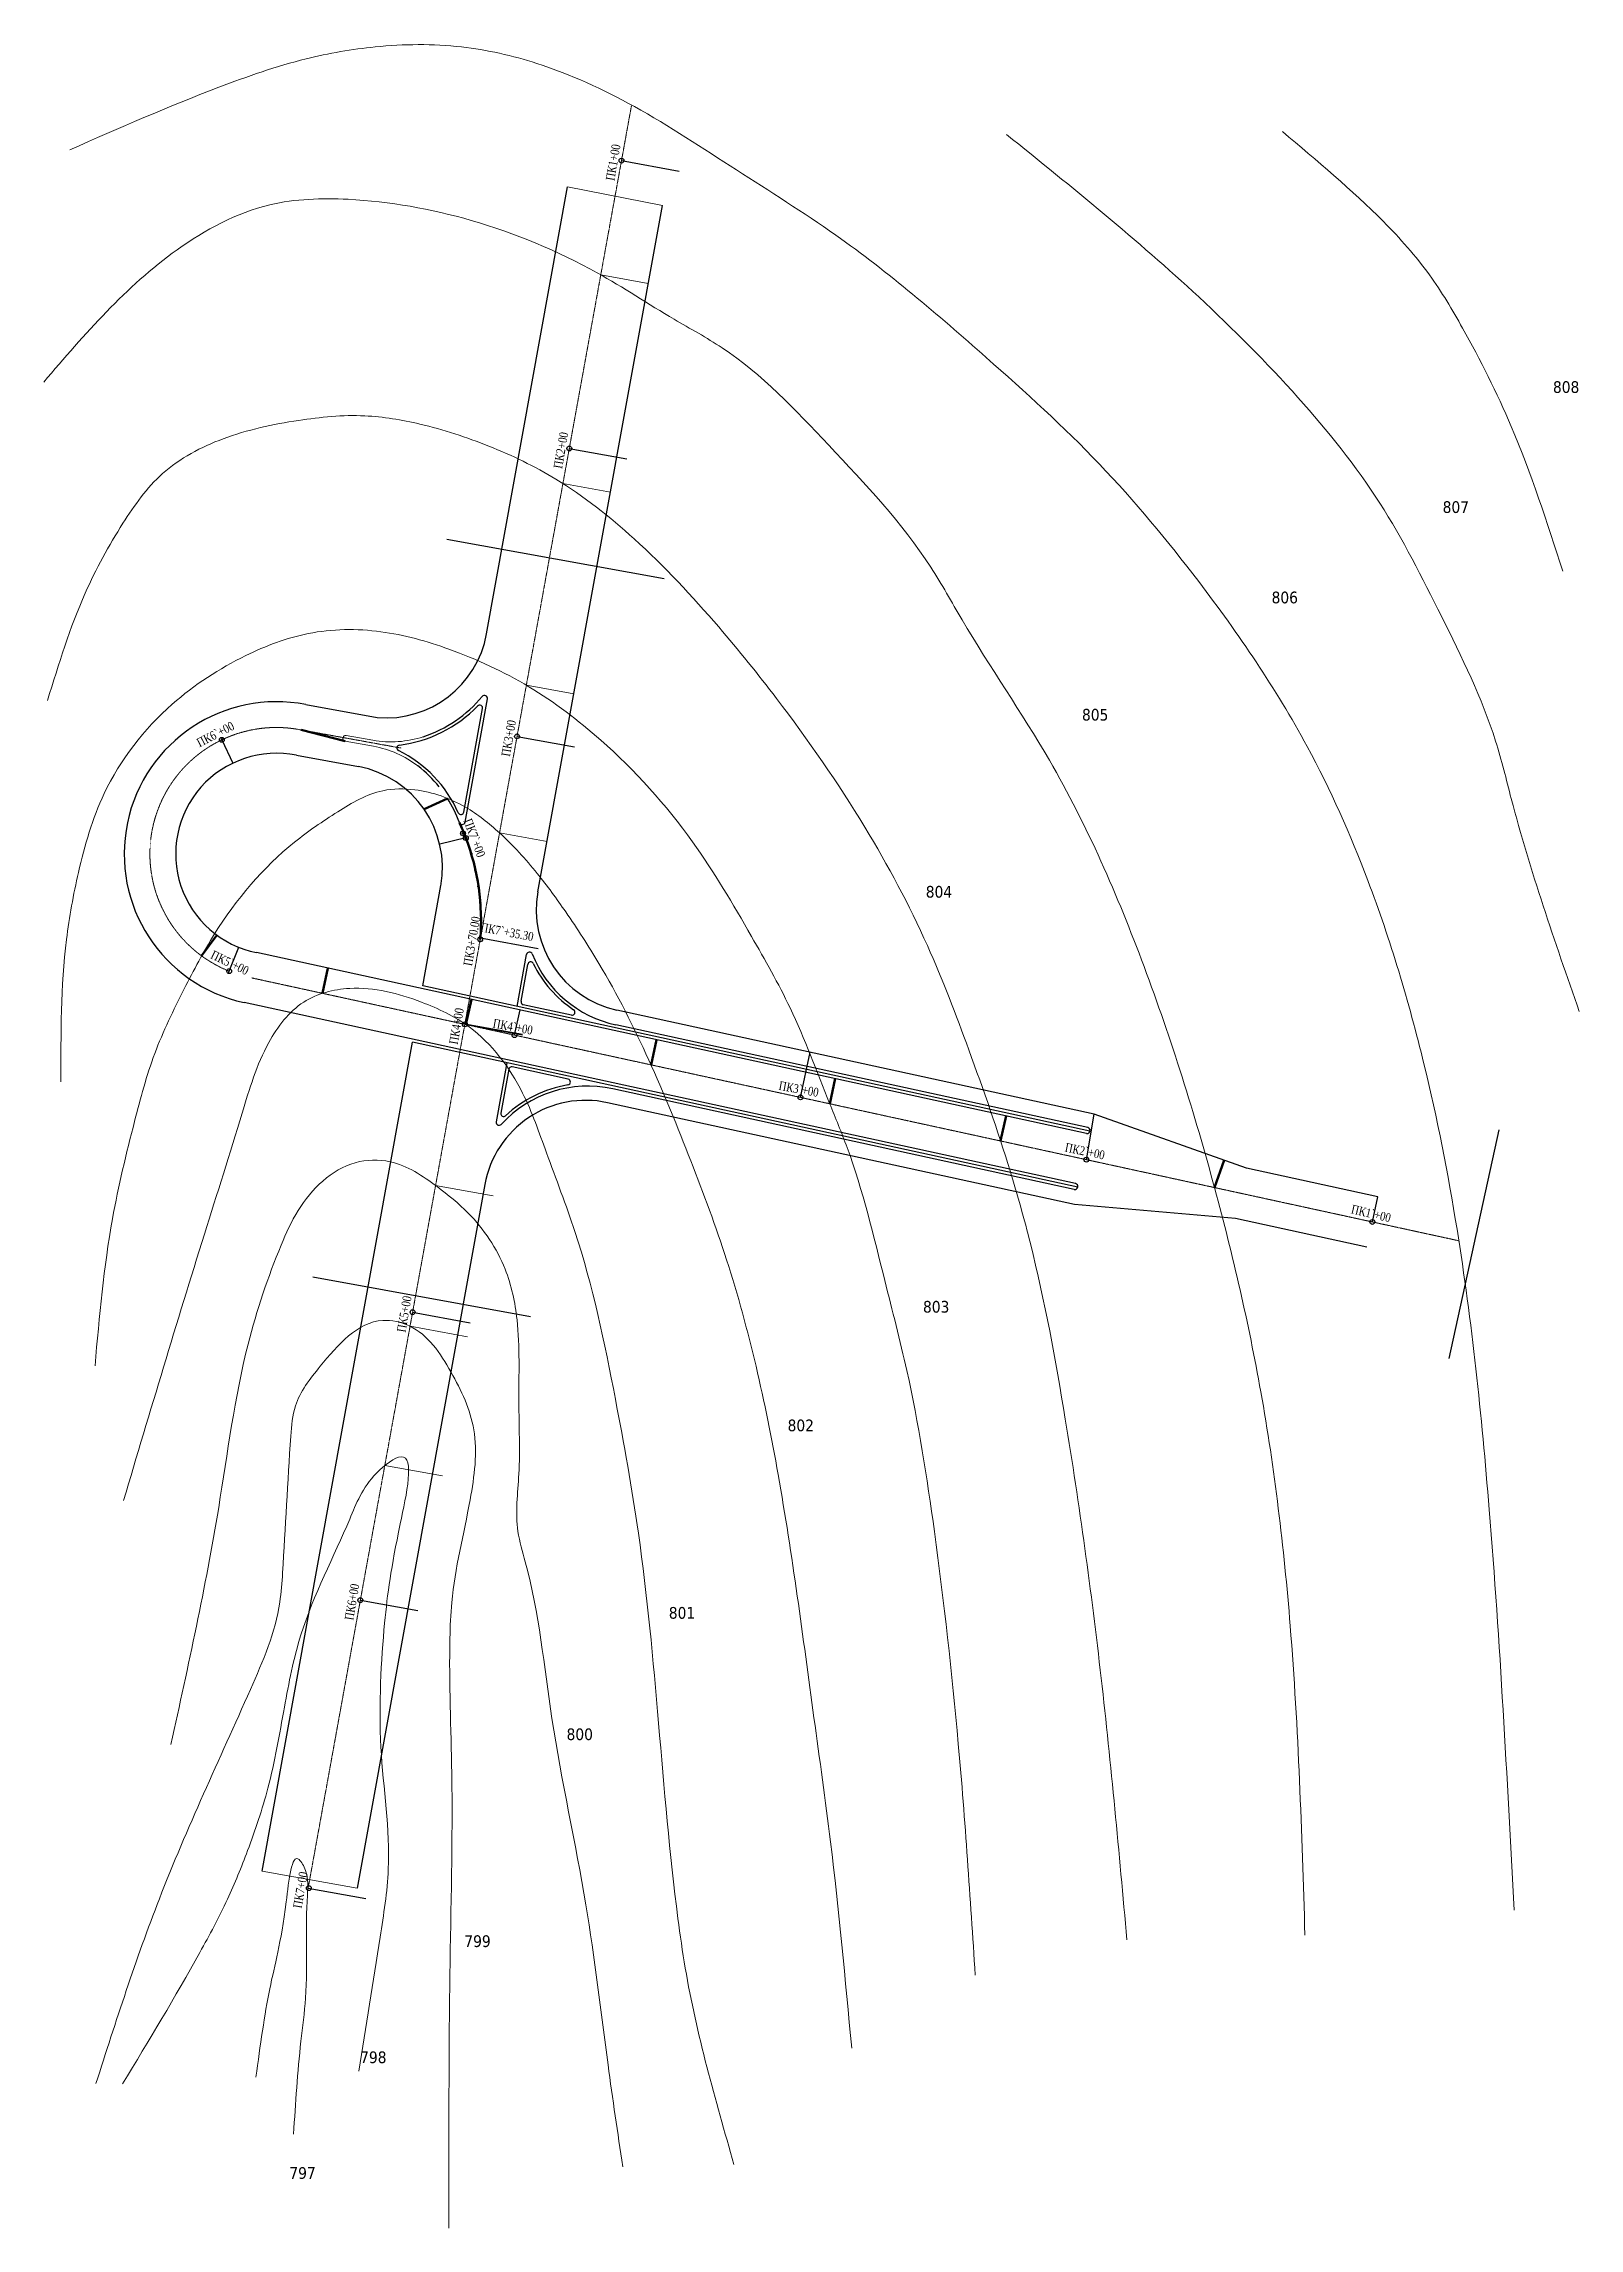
# Model space of a CAD drawing. Header units: millimetres. Extents: x -492806 to 8131902, y -181351 to 2373952.
# Drawn here: x 2199591 to 2724326, y 747006 to 1493613 of the extents above; entities that cross this region are included whole.
import ezdxf

# ---------------------------------------------------------------- set-up
doc = ezdxf.new("R2010")
doc.units = ezdxf.units.MM
doc.header["$LTSCALE"] = 50
doc.linetypes.add('CENTER2', pattern=[28.575, 19.05, -3.175, 3.175, -3.175])
for name, color, linetype in [('1-3 2-х уровн развязка-C-ROAD-TEXT', 1, 'Continuous'), ('Абсолютные высоты', 50, 'Continuous'), ('перехід', 206, 'Continuous')]:
    doc.layers.add(name, color=color, linetype=linetype)
for name, color, linetype, lineweight in [('dorogi', 7, 'Continuous', 30), ('osi', 13, 'Continuous', 15), ('дорога', 126, 'Continuous', 25), ('проектні', 82, 'Continuous', 50), ('існуючі', 170, 'Continuous', 15)]:
    doc.layers.add(name, color=color, linetype=linetype, lineweight=lineweight)
doc.styles.get("Standard").update_dxf_attribs({"font": 'tahoma.ttf'})
doc.styles.add('СПДС_BOLD', font='times.ttf', dxfattribs={"width": 0.8})

msp = doc.modelspace()

# ---------------------------------------------------------------- texts
at = {"layer": '1-3 2-х уровн развязка-C-ROAD-TEXT', "color": 1, "linetype": 'Continuous', "lineweight": -3, "char_height": 3000, "attachment_point": 5, "style": 'СПДС_BOLD'}
for s, insert, rotation in [('ПК1+00', (2394198.695, 1453043.886), 80.149598681), ('ПК2+00', (2376352.015, 1354649.292), 80.149598681), ('ПК6`+00', (2258271.639, 1257591.499), 27.368233241), ('ПК3+00', (2358505.335, 1256254.699), 80.149598681), ('ПК7`+00', (2346786.835, 1222191.117), 290.760993916), ('ПК3+70.00', (2345925.299, 1186896.841), 80.149598681), ('ПК7`+35.30', (2357946.6, 1190011.998), 349.45419775), ('ПК5`+00', (2263176.943, 1179517.612), 334.215801099), ('ПК4+00', (2340658.655, 1157860.106), 80.149598681), ('ПК4`+00', (2359889.747, 1157628.972), 349.45419775), ('ПК3`+00', (2457599.108, 1136346.869), 349.552714044), ('ПК2`+00', (2555373.745, 1115074.96), 348.22823993), ('ПК1`+00', (2653157.203, 1093807.485), 346.748986822), ('ПК5+00', (2322811.975, 1059465.512), 80.149598681), ('ПК6+00', (2304965.296, 961070.919), 80.149598681), ('ПК7+00', (2287339.401, 862636.28), 80.149598681)]:
    msp.add_mtext(s, dxfattribs=dict(at, insert=insert, rotation=rotation))
at = {"layer": 'існуючі'}
for s, p in [('808', (2715322.975, 1374265.826)), ('807', (2677634.737, 1333243.487)), ('806', (2619177.374, 1302355.241)), ('805', (2554389.246, 1262286.662)), ('804', (2501003.658, 1201770.224)), ('803', (2500059.502, 1059948.639)), ('802', (2453796.278, 1019406.611)), ('801', (2413197.94, 955338.863)), ('800', (2378264.491, 913853.996)), ('799', (2343331.031, 843141.158)), ('798', (2307724.546, 803452.287)), ('797', (2283538.097, 763903.972))]:
    msp.add_text(s, height=4000, dxfattribs=at).set_placement(p)

# ---------------------------------------------------------------- linework, layer by layer
at = {"layer": '1-3 2-х уровн развязка-C-ROAD-TEXT', "color": 1, "linetype": 'Continuous', "lineweight": -3}
for p, q in [((2397034.863, 1453662.073), (2416713.782, 1450092.737)), ((2379188.183, 1355267.479), (2398867.102, 1351698.143)), ((2260479.401, 1255706.879), (2264270.736, 1247764.637)), ((2361341.503, 1256872.886), (2381020.422, 1253303.55)), ((2361341.503, 1256872.886), (2381020.422, 1253303.55)), ((2343851.299, 1222167.169), (2334918.377, 1220052.077)), ((2348848.827, 1187996.671), (2368527.746, 1184427.335)), ((2262767.547, 1176059.762), (2266272.716, 1184789.511)), ((2343494.824, 1158478.293), (2363173.742, 1154908.957)), ((2360478.142, 1154784.432), (2362349.763, 1163378.187)), ((2458187.716, 1133504.414), (2461548.635, 1148936.45)), ((2555896.494, 1112219.66), (2558516.091, 1127818.057)), ((2653606.068, 1090939.642), (2655478.691, 1099537.997)), ((2325648.144, 1060083.699), (2345327.062, 1056514.363)), ((2307801.464, 961689.106), (2327480.383, 958119.77)), ((2289954.784, 863294.512), (2309633.703, 859725.176))]:
    msp.add_line(p, q, dxfattribs=at)
at = {"layer": 'dorogi'}
for p, q in [((2350931.801, 1291934.958), (2378631.155, 1444650.575)), ((2368479.423, 1203772.406), (2411022.358, 1438325.545)), ((2343560.969, 1227583.48), (2351197.971, 1269688.777)), ((2289153.234, 1267735.095), (2313595.53, 1263301.784)), ((2343170.451, 1231033.712), (2349582.684, 1266386.451)), ((2286012.218, 1250417.647), (2307135.469, 1246586.34)), ((2329112.904, 1171640.232), (2335327.239, 1205901.894)), ((2555931.597, 1121218.297), (2272350.073, 1182979.08)), ((2361376.837, 1164613.52), (2364591.798, 1182338.654)), ((2362705.433, 1166335.224), (2364997.488, 1178972.073)), ((2552186.314, 1104021.412), (2268038.707, 1165905.482)), ((2557121.493, 1121982.592), (2329112.904, 1171640.232)), ((2379907.634, 1161601.167), (2363476.579, 1165179.661)), ((2556357.197, 1123172.488), (2395139.049, 1158283.941)), ((2558516.091, 1127818.057), (2395469.525, 1163327.718)), ((2274238.454, 869099.407), (2325612.81, 1152343.065)), ((2552950.609, 1102831.516), (2325612.81, 1152343.065)), ((2357876.743, 1145316.353), (2354214.834, 1125127.052)), ((2358491.034, 1143099.86), (2355777.036, 1128136.699)), ((2378788.302, 1139738.616), (2359687.78, 1143898.489)), ((2551760.714, 1102067.22), (2394019.717, 1136421.389)), ((2551792.211, 1096944.61), (2392222.699, 1131697.008)), ((2610572.001, 1109318.115), (2558516.091, 1127818.057)), ((2655478.691, 1099537.997), (2610572.001, 1109318.115)), ((2350336.585, 1103744.995), (2306708.67, 863210.002)), ((2606825.756, 1092121.572), (2551792.211, 1096944.61)), ((2651733.427, 1082341.199), (2606825.756, 1092121.572))]:
    msp.add_line(p, q, dxfattribs=at)
for centre, radius, start, end in [((2316493.745, 1298181.583), 35000, 265.250117678, 349.719532152), ((2315545.493, 1298556.839), 44000, 288.185298614, 320.390885814), ((2350214.025, 1269867.244), 1000, 349.719532152, 140.390885814), ((2279104.316, 1216714.46), 52000, 78.816861728, 257.713499567), ((2315545.493, 1298556.839), 45000, 277.187028862, 315.934796973), ((2348598.738, 1266564.918), 1000, 349.719532152, 135.934796973), ((2279092.011, 1216716.421), 34404.388, 78.396184016, 258.699098763), ((2321300.49, 1252918.258), 1000, 97.187028862, 243.838908831), ((2301830.736, 1213282.573), 43159.471, 23.95502935, 63.838908831), ((2300564.163, 1211923.839), 35279.895, 349.907689195, 79.265276927), ((2301103.393, 1212596.3), 43159.471, 38.834656756, 52.349093112), ((2301103.393, 1212596.3), 43159.471, 20.08593158, 32.364823027), ((2342186.505, 1231212.179), 1000, 203.95502935, 349.719532152), ((2342577.023, 1227761.947), 1000, 200.085931583, 349.719532152), ((2402917.531, 1197526.068), 35000, 169.719532152, 257.713499567), ((2365575.744, 1182160.187), 1000, 21.772161786, 169.719532152), ((2365981.434, 1178793.606), 1000, 26.247017235, 169.719532152), ((2403651.056, 1197367.77), 40000, 201.772161786, 257.713499567), ((2403651.056, 1197367.77), 41000, 206.247017235, 235.926710267), ((2363689.379, 1166156.757), 1000, 169.719532152, 257.713499567), ((2380120.434, 1162578.263), 1000, 257.713499567, 55.926710267), ((2359474.98, 1142921.393), 1000, 77.713499567, 169.719532152), ((2385507.71, 1097337.56), 40000, 77.713499567, 137.666902521), ((2385507.71, 1097337.56), 41000, 99.500288863, 133.192047073), ((2378575.502, 1138761.52), 1000, 279.500288863, 77.713499567), ((2384774.693, 1097498.657), 35000, 77.713499567, 169.719532152), ((2356760.982, 1127958.232), 1000, 169.719532152, 313.192047073), ((2355198.78, 1124948.585), 1000, 169.719532152, 317.666902521), ((2556144.397, 1122195.393), 1000, 257.71349956, 77.71349956), ((2551973.514, 1103044.316), 1000, 257.713499567, 77.713499567)]:
    msp.add_arc(centre, radius, start, end, dxfattribs=at)
at = {"layer": 'osi', "linetype": 'CENTER2', "ltscale": 0.02}
for p, q in [((2289954.784, 863294.512), (2400476.802, 1472638.613)), ((2287582.726, 1259076.371), (2321691.027, 1252889.853)), ((2683173.35, 1084500.229), (2270666.126, 1174339.542))]:
    msp.add_line(p, q, dxfattribs=at)
for start, end in [(78.660760259, 233.776509349), (233.776509349, 248.127947824)]:
    msp.add_arc((2279087.962, 1216715.236), 43204.476, start, end, dxfattribs=at)
at = {"layer": 'Абсолютные высоты'}
for centre in [(2397034.863, 1453662.073), (2379188.183, 1355267.479), (2260479.401, 1255706.879), (2361341.503, 1256872.886), (2342866.763, 1223756.098), (2343851.299, 1222167.169), (2348761.468, 1187515.028), (2262992.776, 1176620.701), (2343494.824, 1158478.293), (2360478.142, 1154784.432), (2458187.716, 1133504.414), (2555896.494, 1112219.66), (2653606.068, 1090939.642), (2325648.144, 1060083.699), (2307801.464, 961689.106), (2290175.569, 863254.466)]:
    msp.add_circle(centre, 828.566, dxfattribs=at)
at = {"layer": 'дорога'}
msp.add_line((2679901.655, 1044275.12), (2696925.669, 1122442.779), dxfattribs=at)
at = {"layer": 'перехід'}
for p, q in [((2337328.422, 1324266.242), (2411622.649, 1310790.854)), ((2291595.598, 1072126.201), (2365889.826, 1058650.814))]:
    msp.add_line(p, q, dxfattribs=at)
at = {"layer": 'проектні'}
for p, q in [((2287582.726, 1259076.371), (2302610.477, 1255258.273)), ((2337558.331, 1235699.923), (2329609.053, 1231950.456)), ((2253556.862, 1181861.403), (2258759.555, 1188962.986)), ((2294866.119, 1169069.063), (2296738.761, 1177667.506)), ((2343861.265, 1158398.486), (2345733.906, 1166996.928)), ((2407121.281, 1144621.184), (2408993.922, 1153219.627)), ((2468196.675, 1131319.668), (2470069.317, 1139918.111)), ((2526594.136, 1118601.375), (2528466.777, 1127199.818)), ((2599677.042, 1102684.762), (2602991.815, 1112012.007))]:
    msp.add_line(p, q, dxfattribs=at)
for start, end in [(20.798689882, 24.912358767), (355.331419365, 20.798689882)]:
    msp.add_arc((2269634.441, 1193976.771), 79390.43, start, end, dxfattribs=at)
for p in [(2260479.401, 1255706.879), (2342866.763, 1223756.098), (2343851.299, 1222167.169), (2345682.343, 1216770.566), (2347121.543, 1211256.516), (2348161.482, 1205653.43), (2348796.802, 1199990.179), (2348842.594, 1188600.062), (2349024.23, 1194295.943)]:
    msp.add_point(p, dxfattribs=at)
at = {"layer": 'існуючі'}
for p, q in [((2378631.155, 1444650.575), (2411022.358, 1438325.545)), ((2389954.607, 1414626.303), (2406189.715, 1411681.6)), ((2377019.444, 1343310.51), (2393254.552, 1340365.808)), ((2364514.063, 1274364.246), (2380749.171, 1271419.544)), ((2312333.934, 1253494.645), (2302610.477, 1255258.273)), ((2312107.975, 1255568.262), (2302967.41, 1257226.165)), ((2355358.636, 1223887.38), (2371593.744, 1220942.677)), ((2343522.497, 1158630.865), (2363201.416, 1155061.529)), ((2333503.353, 1103392.04), (2353182.271, 1099822.704)), ((2324779.877, 1055296.663), (2344458.796, 1051727.327)), ((2316147.247, 1007702.145), (2335826.166, 1004132.809)), ((2274238.454, 869099.407), (2306708.67, 863210.002))]:
    msp.add_line(p, q, dxfattribs=at)
for centre, radius, start, end in [((2302788.944, 1256242.219), 1000, 79.719532155, 259.719532155), ((2318354.313, 1290006.369), 35000, 259.719532155, 288.185298614), ((2306087.596, 1219056.538), 35000, 52.349093112, 79.719532155)]:
    msp.add_arc(centre, radius, start, end, dxfattribs=at)
for points in [[(2208527.204, 1457370.636), (2259422.103, 1478704.291), (2289267.864, 1488429.926), (2312830.314, 1492508.419), (2342361.922, 1492508.419), (2368123.53, 1486861.277), (2401425.128, 1472115.958), (2436297.545, 1450468.572), (2470227.471, 1428193.727), (2521688.693, 1386338.932), (2560331.11, 1349946.232), (2594261.036, 1309788.766), (2631332.623, 1253446.064), (2652067.575, 1207641.456), (2671231.696, 1144951.779), (2682541.675, 1088480.342), (2693537.49, 992710.36), (2702019.971, 855708.057)], [(2622850.141, 1463547.504), (2657408.395, 1432801.941), (2673116.691, 1414605.589), (2684426.67, 1396409.237), (2701077.468, 1362840.103), (2718670.759, 1313337.59)], [(2724325.754, 1162818.931), (2701077.468, 1235604.34), (2695736.648, 1255243.385), (2677200.855, 1297910.691), (2656151.728, 1336612.718), (2628190.961, 1372691.695), (2594261.036, 1407076.066), (2528600.343, 1462606.313)], [(2630571.403, 847190.937), (2625544.747, 952918.017), (2615491.435, 1032903.737), (2599783.139, 1102292.235), (2575592.361, 1178222.65), (2543233.256, 1248745.086), (2513387.494, 1296745.807), (2502705.843, 1314710.7), (2467833.426, 1356436.819), (2431390.167, 1389692.221), (2415053.532, 1399417.856), (2388718.783, 1415323.085), (2345678.048, 1433205.706), (2303579.806, 1440421.502), (2276875.695, 1438539.121), (2245144.928, 1423166.34), (2199590.86, 1377989.19)], [(2200910.219, 1269176.2), (2213791.018, 1305882.636), (2226671.827, 1329726.13), (2240180.965, 1346667.561), (2260915.917, 1358589.308), (2286677.525, 1364863.913), (2309297.483, 1366432.566), (2328147.44, 1363608.991), (2351709.889, 1356079.468), (2374644.011, 1344785.18), (2401348.111, 1324392.716), (2430251.391, 1294274.616), (2450043.841, 1269803.659), (2480203.777, 1225842.786), (2501567.068, 1185371.589), (2515704.533, 1149763.237), (2529842.009, 1108350.85), (2536753.66, 1083566.165), (2548691.966, 1023545.956), (2560944.437, 935035.389), (2569741.083, 845622.288)], [(2205503.143, 1138836.795), (2207388.138, 1187464.978), (2211472.302, 1210367.286), (2220268.947, 1237348.083), (2243517.233, 1267867.156), (2268650.513, 1284494.859), (2290013.793, 1292024.382), (2314832.909, 1292651.841), (2338081.194, 1286690.968), (2365413.633, 1273828.03), (2389918.585, 1255631.678), (2421335.178, 1220807.626), (2441441.802, 1188544.81), (2454636.775, 1164073.853), (2468145.912, 1131445.91), (2474115.06, 1116386.86), (2486995.87, 1070883.298), (2494535.859, 1040137.736), (2503960.833, 985152.683), (2512129.15, 912567.795), (2517903.692, 833559.169)], [(2475685.891, 808519.844), (2468460.076, 879109.141), (2462805.092, 921462.719), (2450552.611, 1004608.93), (2432959.32, 1077970.41), (2420706.85, 1111853.271), (2389290.247, 1179312.97), (2377980.268, 1196881.863), (2368241.131, 1210058.532), (2355360.321, 1223885.837), (2343736.178, 1232670.282), (2326457.052, 1238631.155), (2315461.237, 1238317.424), (2300067.105, 1231101.628), (2285301.312, 1220748.534), (2257968.862, 1189375.513), (2247601.386, 1170551.702), (2237548.074, 1148523.788), (2230636.423, 1125307.753), (2223096.445, 1092052.351), (2217127.286, 1041796.426)], [(2226866.434, 995773.098), (2254513.037, 1086754.859), (2267393.846, 1128100.378), (2276504.655, 1152257.604), (2288442.962, 1166061.732), (2304151.269, 1170767.688), (2328656.21, 1166061.732), (2344992.845, 1157591.019), (2363214.475, 1135002.442), (2371382.792, 1114609.978), (2381121.929, 1087629.181), (2394945.231, 1030388.924), (2402799.384, 984584.316), (2409711.035, 919603.519), (2416308.521, 852889.464), (2418821.855, 835948.033), (2435472.654, 768771.121)], [(2243045.981, 912385.838), (2259382.616, 993328.229), (2269435.928, 1049172.207), (2280745.896, 1083055.068), (2286557.967, 1094868.218), (2306036.264, 1111182.185), (2317974.57, 1111495.917), (2333997.03, 1103025.2), (2344678.681, 1093927.024), (2357245.316, 1074789.481), (2361329.48, 1057534.323), (2361957.808, 1029298.604), (2361957.808, 1004827.647), (2361643.644, 985142.187), (2364156.967, 974789.09), (2373267.787, 921203.11), (2384891.929, 857515.877), (2392431.908, 802893.149), (2397458.564, 768069.097)], [(2338081.194, 747005.547), (2338081.194, 793751.349), (2338395.358, 833595.084), (2339023.686, 902564.34), (2338395.358, 948646.764), (2339023.686, 960882.243), (2345307.009, 996020.025), (2346563.676, 1019945.789), (2338709.522, 1039710.79), (2324572.057, 1055397.303), (2315461.237, 1057279.684), (2294097.957, 1041593.175), (2285615.476, 1028102.774), (2284044.645, 1017749.676), (2281217.147, 971003.878), (2280274.656, 960956.811), (2270221.343, 931152.439), (2239118.905, 859621.952), (2217441.45, 796464.44)], [(2307292.93, 800697.033), (2314518.745, 846501.645), (2317346.242, 869717.68), (2314832.909, 911477.467), (2316089.576, 953831.046), (2321430.396, 987713.91), (2321744.56, 1010703.461), (2313262.078, 1005056.318), (2304151.269, 989369.806), (2287500.47, 949839.803), (2281845.475, 925055.114), (2276190.491, 897423.685), (2269278.841, 876090.03), (2262367.19, 859462.331), (2252942.206, 841265.979), (2226552.27, 796379.377)], [(2272106.338, 798676.018), (2276818.819, 828794.117), (2282473.814, 858598.485), (2286872.131, 873030.076), (2289071.301, 869265.315), (2289699.629, 860794.597), (2289385.465, 843853.167), (2289071.301, 825656.815), (2287500.47, 810911.496), (2284987.137, 779224.744)]]:
    msp.add_spline(points, degree=3, dxfattribs=at)

msp.set_redraw_order([(e.dxf.handle, doc.entitydb.next_handle()) for e in msp.query("TEXT MTEXT ATTDEF DIMENSION ARC_DIMENSION")])  # texts and dimensions are drawn at this point

doc.saveas('drawing.dxf')
